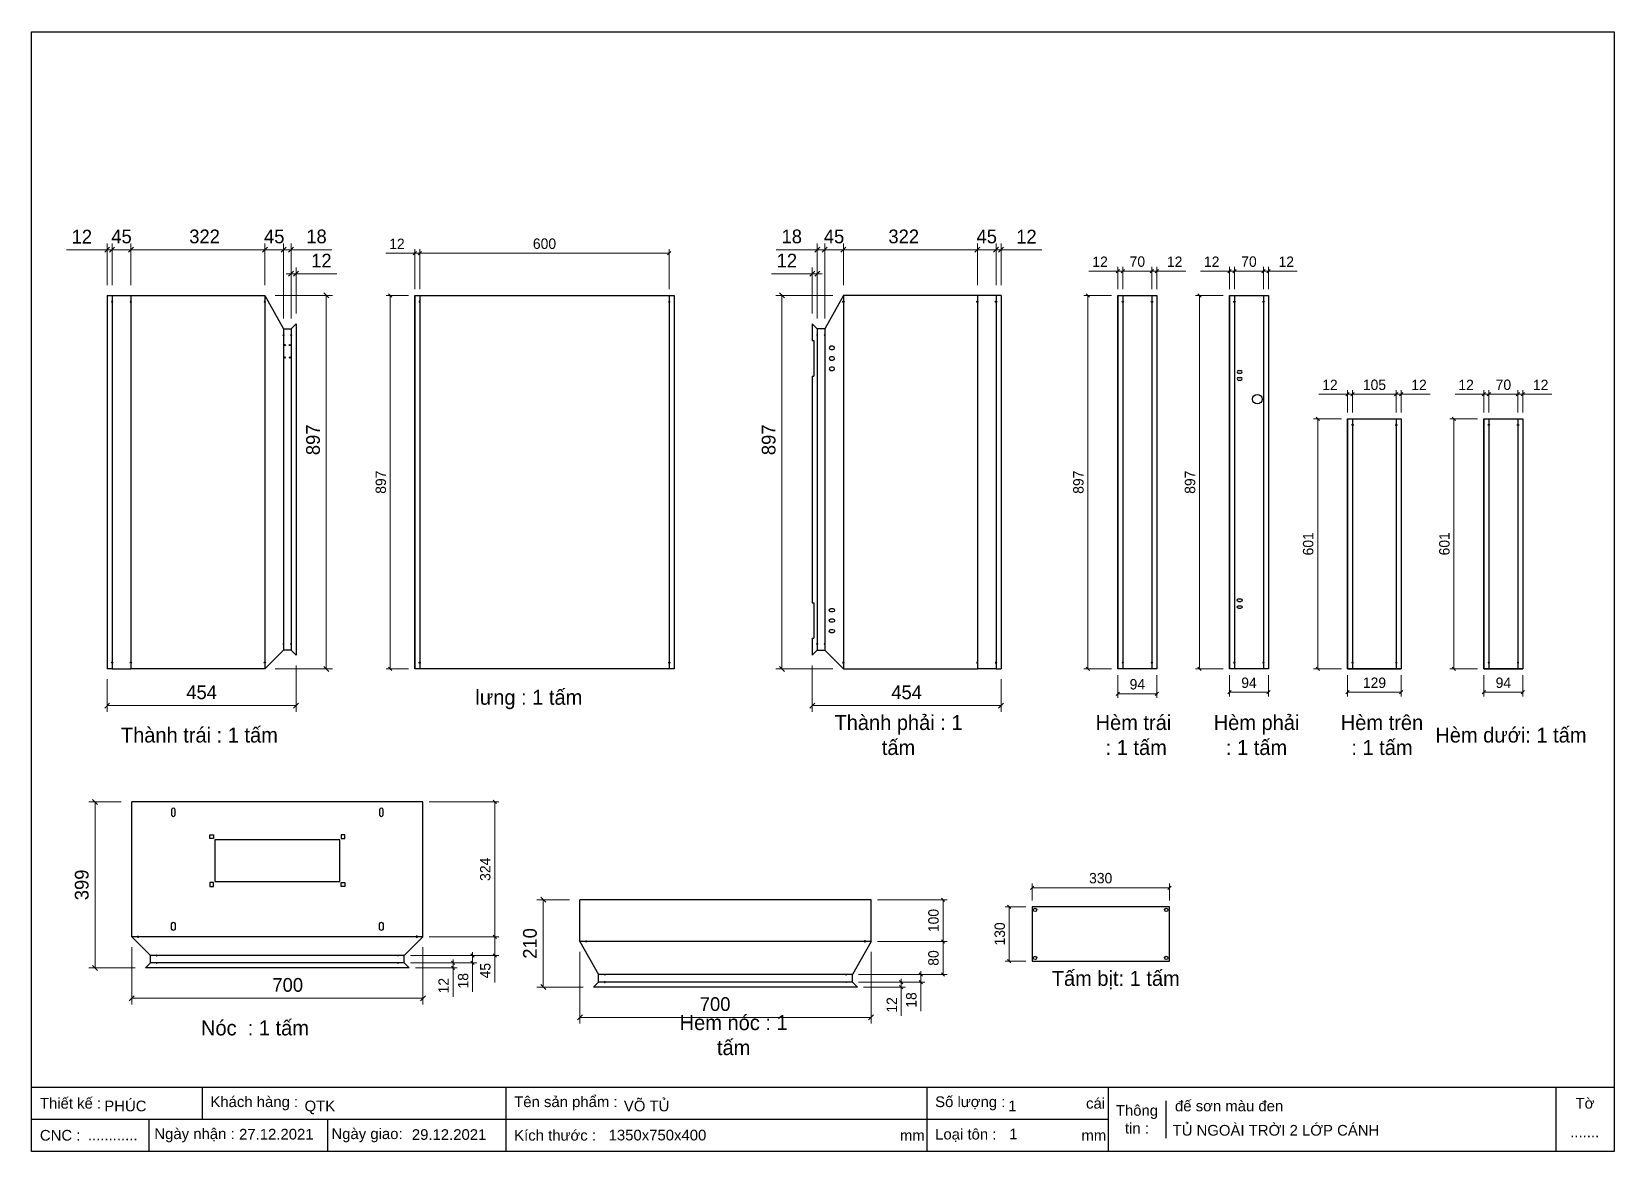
# Model space of a CAD drawing. Header units: millimetres. Extents: x 0 to 3804, y 0 to 2690.
import ezdxf

# ---------------------------------------------------------------- set-up
doc = ezdxf.new("R2010")
doc.units = ezdxf.units.MM
doc.layers.add('CNC', color=7, linetype='Continuous')
doc.layers.add('DIM', color=253, linetype='Continuous')
doc.styles.add('Arial', font='arial.ttf')
doc.dimstyles.new('Dim-25', dxfattribs={"dimtxt": 25, "dimasz": 8, "dimexe": 10, "dimexo": 15, "dimgap": 10, "dimtad": 1, "dimdec": 0, "dimtxsty": 'Standard', "dimblk": 'OBLIQUE', "dimcen": 10, "dimclrd": 5, "dimclre": 5, "dimclrt": 3, "dimazin": 3, "dimtfac": 1, "dimtdec": 0, "dimtmove": 0, "dimatfit": 3, "dimldrblk": 'OBLIQUE', "dimlwd": 9, "dimlwe": 9})
doc.dimstyles.new('Dim-33', dxfattribs={"dimtxt": 33, "dimasz": 12, "dimexe": 15, "dimexo": 25, "dimgap": 15, "dimtad": 1, "dimdec": 0, "dimtxsty": 'Standard', "dimblk": 'OBLIQUE', "dimcen": 10, "dimclrd": 5, "dimclre": 5, "dimclrt": 3, "dimazin": 3, "dimtfac": 1, "dimtdec": 0, "dimtmove": 0, "dimatfit": 3, "dimldrblk": 'OPEN30', "dimlwd": 9, "dimlwe": 9})

msp = doc.modelspace()

# ---------------------------------------------------------------- texts
at = {"color": 2, "char_height": 36, "attachment_point": 5}
for s, insert, width in [('lưng : 1 tấm', (1195, 1085.3), 375), ('Thành phải : 1 tấm', (2083.5, 999.8), 325), ('Hèm trái\\P : 1 tấm', (2648.1, 999.8), 375), ('Hèm phải\\P: 1 tấm', (2944, 999.8), 375), ('Hèm trên\\P: 1 tấm', (3245.5, 999.8), 410), ('Thành trái : 1 tấm', (403.1, 999.8), 375), ('Hèm dưới: 1 tấm', (3555.4, 999.8), 375), ('Tấm bịt: 1 tấm', (2605.6, 411.5), 375), ('Nóc  : 1 tấm', (536.7, 296.2), 375), ('Hem nóc : 1 tấm', (1687.2, 278.9), 325)]:
    msp.add_mtext(s, dxfattribs=dict(at, insert=insert, width=width))

# ---------------------------------------------------------------- blocks, each defined once
blk = doc.blocks.new('KHUNG CHUẨN')
at = {"color": 7}
for p, q in [((19889.2, -28535.2), (16919.2, -28535.2)), ((17239.2, -28535.2), (17239.2, -28595.2)), ((17809.2, -28535.2), (17809.2, -28655.2)), ((18599.2, -28535.2), (18599.2, -28655.2)), ((18939.2, -28535.2), (18939.2, -28655.2)), ((19779.2, -28535.2), (19779.2, -28655.2)), ((19047.6, -28560.2), (19047.6, -28630.2)), ((18939.2, -28595.2), (16919.2, -28595.2)), ((17139.2, -28595.2), (17139.2, -28655.2)), ((17474.2, -28595.2), (17474.2, -28655.2))]:
    blk.add_line(p, q, dxfattribs=at)
blk.add_lwpolyline([(16919.2, -26555.2), (19889.2, -26555.2), (19889.2, -28655.2), (16919.2, -28655.2)], close=True, dxfattribs=at)
at = {"color": 2, "char_height": 20, "style": 'Arial'}
for s, insert, width, attachment_point in [('  Thiết kế :', (16919.2, -28565.2), 917.634, 4), ('  Khách hàng :', (17239.2, -28565.2), 917.634, 4), ('  Tên sản phẩm :', (17809.2, -28565.2), 917.634, 4), ('  Số lượng :', (18599.2, -28565.2), 917.634, 4), ('cái', (18897.9, -28565.2), 63.517, 4), ('Thông\\Ptin :', (18993.4, -28595.2), 108.311, 5), ('Tờ', (19834.2, -28565.2), 110, 5), ('  CNC :', (16919.2, -28625.2), 917.634, 4), ('  Ngày nhận :', (17134, -28625.2), 556.651, 4), ('  Ngày giao:', (17466.3, -28625.2), 556.651, 4), ('  Kích thước :', (17809.2, -28625.2), 917.634, 4), ('mm', (18548.6, -28625.2), 73.831, 4), ('  Loại tôn :', (18599.2, -28625.2), 917.634, 4), ('mm', (18889.2, -28625.2), 917.634, 4)]:
    blk.add_mtext(s, dxfattribs=dict(at, insert=insert, width=width, attachment_point=attachment_point))
at = {"color": 3, "style": 'Arial'}
for tag, p in [('#01', (17055.6, -28580.1)), ('#02', (17431.4, -28580.1)), ('#03', (18030.6, -28580.1)), ('#08', (18751.7, -28580.1)), ('#10', (19064.8, -28580.1)), ('#04', (17024.8, -28634.6)), ('#05', (17308.5, -28633)), ('#06', (17632.7, -28633.7)), ('#07', (18002, -28634.7)), ('#09', (18753.8, -28632.6)), ('#11', (19060.3, -28625.7)), ('#12', (19806.5, -28628.9))]:
    blk.add_attdef(tag, p, '', height=20, dxfattribs=at)
blk = doc.blocks.new('*D1')
at = {"color": 0, "linetype": 'ByBlock', "lineweight": -2}
for p, q in [((714.2, 2049.9), (702.2, 2061.9)), ((702.2, 1164.9), (714.2, 1152.9))]:
    blk.add_line(p, q, dxfattribs=at)
at = {"layer": 'Defpoints', "color": 0, "transparency": 16777216}
for p in [(560.5, 2055.9), (560.5, 1158.9), (708.2, 1158.9)]:
    blk.add_point(p, dxfattribs=at)
at = {"layer": 'DIM', "color": 5, "lineweight": 9, "transparency": 16777216}
for p, q in [((585.5, 2055.9), (723.2, 2055.9)), ((708.2, 2055.9), (708.2, 1158.9)), ((585.5, 1158.9), (723.2, 1158.9))]:
    blk.add_line(p, q, dxfattribs=at)
at = {"layer": 'DIM', "color": 3, "transparency": 16777216, "insert": (676.4, 1709.2), "char_height": 33, "attachment_point": 5, "rotation": 90}
blk.add_mtext('897', dxfattribs=at)
blk = doc.blocks.new('_Oblique')
at = {"color": 0, "linetype": 'ByBlock', "lineweight": -2}
blk.add_line((-0.5, -0.5), (0.5, 0.5), dxfattribs=at)
blk = doc.blocks.new('_Open30')
at = {"color": 0, "linetype": 'ByBlock', "lineweight": -2}
for p, q in [((-1, 0.27), (0, 0)), ((0, 0), (-1, -0.27)), ((0, 0), (-1, 0))]:
    blk.add_line(p, q, dxfattribs=at)
blk = doc.blocks.new('*D2')
at = {"color": 0, "linetype": 'ByBlock', "lineweight": -2}
for p, q in [((244.5, 2171.7), (232.5, 2159.7)), ((554.5, 2159.7), (566.5, 2171.7))]:
    blk.add_line(p, q, dxfattribs=at)
at = {"layer": 'Defpoints', "color": 0, "transparency": 16777216}
for p in [(560.5, 2165.7), (238.5, 2055.9), (560.5, 2055.9)]:
    blk.add_point(p, dxfattribs=at)
at = {"layer": 'DIM', "color": 5, "lineweight": 9, "transparency": 16777216}
for p, q in [((238.5, 2080.9), (238.5, 2180.7)), ((560.5, 2080.9), (560.5, 2180.7)), ((238.5, 2165.7), (560.5, 2165.7))]:
    blk.add_line(p, q, dxfattribs=at)
at = {"layer": 'DIM', "color": 3, "transparency": 16777216, "insert": (415.6, 2197.6), "char_height": 33, "attachment_point": 5}
blk.add_mtext('322', dxfattribs=at)
blk = doc.blocks.new('*D3')
at = {"color": 0, "linetype": 'ByBlock', "lineweight": -2}
for p, q in [((566.5, 2171.7), (554.5, 2159.7)), ((599.5, 2159.7), (611.5, 2171.7))]:
    blk.add_line(p, q, dxfattribs=at)
at = {"layer": 'Defpoints', "color": 0, "transparency": 16777216}
for p in [(605.5, 2165.7), (560.5, 2055.9), (605.5, 1975.9)]:
    blk.add_point(p, dxfattribs=at)
at = {"layer": 'DIM', "color": 5, "lineweight": 9, "transparency": 16777216}
for p, q in [((560.5, 2080.9), (560.5, 2180.7)), ((605.5, 2000.9), (605.5, 2180.7)), ((560.5, 2165.7), (605.5, 2165.7))]:
    blk.add_line(p, q, dxfattribs=at)
at = {"layer": 'DIM', "color": 3, "transparency": 16777216, "insert": (583, 2197.5), "char_height": 33, "attachment_point": 5}
blk.add_mtext('45', dxfattribs=at)
blk = doc.blocks.new('*D4')
at = {"color": 0, "linetype": 'ByBlock', "lineweight": -2}
for p, q in [((599.5, 2159.7), (611.5, 2171.7)), ((629.5, 2171.7), (617.5, 2159.7))]:
    blk.add_line(p, q, dxfattribs=at)
at = {"layer": 'Defpoints', "color": 0, "transparency": 16777216}
for p in [(623.5, 2165.7), (605.5, 1975.9), (623.5, 1975.9)]:
    blk.add_point(p, dxfattribs=at)
at = {"layer": 'DIM', "color": 5, "lineweight": 9, "transparency": 16777216}
for p, q in [((605.5, 2000.9), (605.5, 2180.7)), ((623.5, 2000.9), (623.5, 2180.7)), ((605.5, 2165.7), (593.5, 2165.7)), ((605.5, 2165.7), (623.5, 2165.7)), ((623.5, 2165.7), (721.8, 2165.7))]:
    blk.add_line(p, q, dxfattribs=at)
at = {"layer": 'DIM', "color": 3, "transparency": 16777216, "insert": (684.6, 2197.6), "char_height": 33, "attachment_point": 5}
blk.add_mtext('18', dxfattribs=at)
blk = doc.blocks.new('*D5')
at = {"color": 0, "linetype": 'ByBlock', "lineweight": -2}
for p, q in [((199.5, 2171.7), (187.5, 2159.7)), ((232.5, 2159.7), (244.5, 2171.7))]:
    blk.add_line(p, q, dxfattribs=at)
at = {"layer": 'Defpoints', "color": 0, "transparency": 16777216}
for p in [(193.5, 2165.7), (193.5, 2055.9), (238.5, 2055.9)]:
    blk.add_point(p, dxfattribs=at)
at = {"layer": 'DIM', "color": 5, "lineweight": 9, "transparency": 16777216}
for p, q in [((193.5, 2080.9), (193.5, 2180.7)), ((238.5, 2080.9), (238.5, 2180.7)), ((238.5, 2165.7), (193.5, 2165.7))]:
    blk.add_line(p, q, dxfattribs=at)
at = {"layer": 'DIM', "color": 3, "transparency": 16777216, "insert": (216, 2197.5), "char_height": 33, "attachment_point": 5}
blk.add_mtext('45', dxfattribs=at)
blk = doc.blocks.new('*D6')
at = {"color": 0, "linetype": 'ByBlock', "lineweight": -2}
for p, q in [((175.5, 2159.7), (187.5, 2171.7)), ((199.5, 2171.7), (187.5, 2159.7))]:
    blk.add_line(p, q, dxfattribs=at)
at = {"layer": 'Defpoints', "color": 0, "transparency": 16777216}
for p in [(181.5, 2165.7), (181.5, 2055.9), (193.5, 2055.9)]:
    blk.add_point(p, dxfattribs=at)
at = {"layer": 'DIM', "color": 5, "lineweight": 9, "transparency": 16777216}
for p, q in [((181.5, 2080.9), (181.5, 2180.7)), ((193.5, 2080.9), (193.5, 2180.7)), ((181.5, 2165.7), (83.7, 2165.7)), ((193.5, 2165.7), (181.5, 2165.7)), ((193.5, 2165.7), (205.5, 2165.7))]:
    blk.add_line(p, q, dxfattribs=at)
at = {"layer": 'DIM', "color": 3, "transparency": 16777216, "insert": (120.6, 2197.3), "char_height": 33, "attachment_point": 5}
blk.add_mtext('12', dxfattribs=at)
blk = doc.blocks.new('*D7')
at = {"color": 0, "linetype": 'ByBlock', "lineweight": -2}
for p, q in [((617.5, 2102.1), (629.5, 2114.1)), ((641.5, 2114.1), (629.5, 2102.1))]:
    blk.add_line(p, q, dxfattribs=at)
at = {"layer": 'Defpoints', "color": 0, "transparency": 16777216}
for p in [(635.5, 2108.1), (635.5, 1987.9), (623.5, 1975.9)]:
    blk.add_point(p, dxfattribs=at)
at = {"layer": 'DIM', "color": 5, "lineweight": 9, "transparency": 16777216}
for p, q in [((623.5, 2108.1), (611.5, 2108.1)), ((623.5, 2000.9), (623.5, 2123.1)), ((623.5, 2108.1), (635.5, 2108.1)), ((635.5, 2012.9), (635.5, 2123.1)), ((635.5, 2108.1), (733.4, 2108.1))]:
    blk.add_line(p, q, dxfattribs=at)
at = {"layer": 'DIM', "color": 3, "transparency": 16777216, "insert": (696.4, 2139.7), "char_height": 33, "attachment_point": 5}
blk.add_mtext('12', dxfattribs=at)
blk = doc.blocks.new('f3daunguoc')
at = {"layer": 'CNC', "color": 2, "lineweight": -3}
blk.add_circle((0, 0), 1.5, dxfattribs=at)
blk = doc.blocks.new('f2dauxuoi')
at = {"layer": 'CNC', "color": 2, "lineweight": -3}
blk.add_circle((0, 0), 1, dxfattribs=at)
blk = doc.blocks.new('*D8')
at = {"color": 0, "linetype": 'ByBlock', "lineweight": -2}
for p, q in [((187.5, 1076.7), (175.5, 1064.7)), ((629.5, 1064.7), (641.5, 1076.7))]:
    blk.add_line(p, q, dxfattribs=at)
at = {"layer": 'Defpoints', "color": 0, "ltscale": 3, "transparency": 16777216}
for p in [(635.5, 1191.9), (181.5, 1158.9), (635.5, 1070.7)]:
    blk.add_point(p, dxfattribs=at)
at = {"layer": 'DIM', "color": 5, "lineweight": 9, "ltscale": 3, "transparency": 16777216}
for p, q in [((635.5, 1166.9), (635.5, 1055.7)), ((181.5, 1133.9), (181.5, 1055.7)), ((181.5, 1070.7), (635.5, 1070.7))]:
    blk.add_line(p, q, dxfattribs=at)
at = {"layer": 'DIM', "color": 3, "ltscale": 3, "transparency": 16777216, "insert": (408.5, 1102.5), "char_height": 33, "attachment_point": 5}
blk.add_mtext('454', dxfattribs=at)
blk = doc.blocks.new('*D9')
at = {"color": 0, "linetype": 'ByBlock', "lineweight": -2}
for p, q in [((1809.4, 2049.9), (1797.4, 2061.9)), ((1797.4, 1164.9), (1809.4, 1152.9))]:
    blk.add_line(p, q, dxfattribs=at)
at = {"layer": 'Defpoints', "color": 0, "transparency": 16777216}
for p in [(1951, 2055.9), (1803.4, 1158.9), (1951, 1158.9)]:
    blk.add_point(p, dxfattribs=at)
at = {"layer": 'DIM', "color": 5, "lineweight": 9, "transparency": 16777216}
for p, q in [((1926, 2055.9), (1788.4, 2055.9)), ((1803.4, 2055.9), (1803.4, 1158.9)), ((1926, 1158.9), (1788.4, 1158.9))]:
    blk.add_line(p, q, dxfattribs=at)
at = {"layer": 'DIM', "color": 3, "transparency": 16777216, "insert": (1771.5, 1709.2), "char_height": 33, "attachment_point": 5, "rotation": 90}
blk.add_mtext('897', dxfattribs=at)
blk = doc.blocks.new('*D10')
at = {"color": 0, "linetype": 'ByBlock', "lineweight": -2}
for p, q in [((1957, 2171.7), (1945, 2159.7)), ((2267, 2159.7), (2279, 2171.7))]:
    blk.add_line(p, q, dxfattribs=at)
at = {"layer": 'Defpoints', "color": 0, "transparency": 16777216}
for p in [(1951, 2165.7), (1951, 2055.9), (2273, 2055.9)]:
    blk.add_point(p, dxfattribs=at)
at = {"layer": 'DIM', "color": 5, "lineweight": 9, "transparency": 16777216}
for p, q in [((1951, 2080.9), (1951, 2180.7)), ((2273, 2080.9), (2273, 2180.7)), ((2273, 2165.7), (1951, 2165.7))]:
    blk.add_line(p, q, dxfattribs=at)
at = {"layer": 'DIM', "color": 3, "transparency": 16777216, "insert": (2096, 2197.6), "char_height": 33, "attachment_point": 5}
blk.add_mtext('322', dxfattribs=at)
blk = doc.blocks.new('*D11')
at = {"color": 0, "linetype": 'ByBlock', "lineweight": -2}
for p, q in [((1912, 2171.7), (1900, 2159.7)), ((1945, 2159.7), (1957, 2171.7))]:
    blk.add_line(p, q, dxfattribs=at)
at = {"layer": 'Defpoints', "color": 0, "transparency": 16777216}
for p in [(1906, 2165.7), (1951, 2055.9), (1906, 1975.9)]:
    blk.add_point(p, dxfattribs=at)
at = {"layer": 'DIM', "color": 5, "lineweight": 9, "transparency": 16777216}
for p, q in [((1906, 2000.9), (1906, 2180.7)), ((1951, 2080.9), (1951, 2180.7)), ((1951, 2165.7), (1906, 2165.7))]:
    blk.add_line(p, q, dxfattribs=at)
at = {"layer": 'DIM', "color": 3, "transparency": 16777216, "insert": (1928.5, 2197.5), "char_height": 33, "attachment_point": 5}
blk.add_mtext('45', dxfattribs=at)
blk = doc.blocks.new('*D12')
at = {"color": 0, "linetype": 'ByBlock', "lineweight": -2}
for p, q in [((1882, 2159.7), (1894, 2171.7)), ((1912, 2171.7), (1900, 2159.7))]:
    blk.add_line(p, q, dxfattribs=at)
at = {"layer": 'Defpoints', "color": 0, "transparency": 16777216}
for p in [(1888, 2165.7), (1888, 1975.9), (1906, 1975.9)]:
    blk.add_point(p, dxfattribs=at)
at = {"layer": 'DIM', "color": 5, "lineweight": 9, "transparency": 16777216}
for p, q in [((1888, 2000.9), (1888, 2180.7)), ((1906, 2000.9), (1906, 2180.7)), ((1888, 2165.7), (1789.8, 2165.7)), ((1906, 2165.7), (1888, 2165.7)), ((1906, 2165.7), (1918, 2165.7))]:
    blk.add_line(p, q, dxfattribs=at)
at = {"layer": 'DIM', "color": 3, "transparency": 16777216, "insert": (1826.9, 2197.6), "char_height": 33, "attachment_point": 5}
blk.add_mtext('18', dxfattribs=at)
blk = doc.blocks.new('*D13')
at = {"color": 0, "linetype": 'ByBlock', "lineweight": -2}
for p, q in [((2279, 2171.7), (2267, 2159.7)), ((2312, 2159.7), (2324, 2171.7))]:
    blk.add_line(p, q, dxfattribs=at)
at = {"layer": 'Defpoints', "color": 0, "transparency": 16777216}
for p in [(2318, 2165.7), (2273, 2055.9), (2318, 2055.9)]:
    blk.add_point(p, dxfattribs=at)
at = {"layer": 'DIM', "color": 5, "lineweight": 9, "transparency": 16777216}
for p, q in [((2273, 2080.9), (2273, 2180.7)), ((2318, 2080.9), (2318, 2180.7)), ((2273, 2165.7), (2318, 2165.7))]:
    blk.add_line(p, q, dxfattribs=at)
at = {"layer": 'DIM', "color": 3, "transparency": 16777216, "insert": (2295.5, 2197.5), "char_height": 33, "attachment_point": 5}
blk.add_mtext('45', dxfattribs=at)
blk = doc.blocks.new('*D14')
at = {"color": 0, "linetype": 'ByBlock', "lineweight": -2}
for p, q in [((2312, 2159.7), (2324, 2171.7)), ((2336, 2171.7), (2324, 2159.7))]:
    blk.add_line(p, q, dxfattribs=at)
at = {"layer": 'Defpoints', "color": 0, "transparency": 16777216}
for p in [(2330, 2165.7), (2318, 2055.9), (2330, 2055.9)]:
    blk.add_point(p, dxfattribs=at)
at = {"layer": 'DIM', "color": 5, "lineweight": 9, "transparency": 16777216}
for p, q in [((2318, 2080.9), (2318, 2180.7)), ((2330, 2080.9), (2330, 2180.7)), ((2318, 2165.7), (2306, 2165.7)), ((2318, 2165.7), (2330, 2165.7)), ((2330, 2165.7), (2427.9, 2165.7))]:
    blk.add_line(p, q, dxfattribs=at)
at = {"layer": 'DIM', "color": 3, "transparency": 16777216, "insert": (2391, 2197.3), "char_height": 33, "attachment_point": 5}
blk.add_mtext('12', dxfattribs=at)
blk = doc.blocks.new('*D15')
at = {"color": 0, "linetype": 'ByBlock', "lineweight": -2}
for p, q in [((1870, 2102.1), (1882, 2114.1)), ((1894, 2114.1), (1882, 2102.1))]:
    blk.add_line(p, q, dxfattribs=at)
at = {"layer": 'Defpoints', "color": 0, "transparency": 16777216}
for p in [(1876, 2108.1), (1876, 1987.9), (1888, 1975.9)]:
    blk.add_point(p, dxfattribs=at)
at = {"layer": 'DIM', "color": 5, "lineweight": 9, "transparency": 16777216}
for p, q in [((1876, 2108.1), (1778.2, 2108.1)), ((1876, 2012.9), (1876, 2123.1)), ((1888, 2108.1), (1876, 2108.1)), ((1888, 2000.9), (1888, 2123.1)), ((1888, 2108.1), (1900, 2108.1))]:
    blk.add_line(p, q, dxfattribs=at)
at = {"layer": 'DIM', "color": 3, "transparency": 16777216, "insert": (1815.1, 2139.7), "char_height": 33, "attachment_point": 5}
blk.add_mtext('12', dxfattribs=at)
blk = doc.blocks.new('*D16')
at = {"color": 0, "linetype": 'ByBlock', "lineweight": -2}
for p, q in [((1882, 1076.7), (1870, 1064.7)), ((2324, 1064.7), (2336, 1076.7))]:
    blk.add_line(p, q, dxfattribs=at)
at = {"layer": 'Defpoints', "color": 0, "ltscale": 3, "transparency": 16777216}
for p in [(1876, 1191.9), (2330, 1158.9), (1876, 1070.7)]:
    blk.add_point(p, dxfattribs=at)
at = {"layer": 'DIM', "color": 5, "lineweight": 9, "ltscale": 3, "transparency": 16777216}
for p, q in [((1876, 1166.9), (1876, 1055.7)), ((2330, 1133.9), (2330, 1055.7)), ((2330, 1070.7), (1876, 1070.7))]:
    blk.add_line(p, q, dxfattribs=at)
at = {"layer": 'DIM', "color": 3, "ltscale": 3, "transparency": 16777216, "insert": (2103, 1102.5), "char_height": 33, "attachment_point": 5}
blk.add_mtext('454', dxfattribs=at)
blk = doc.blocks.new('*D17')
at = {"color": 5, "lineweight": 9, "ltscale": 3, "transparency": 16777216}
for p, q in [((920.6, 2157.4), (851.4, 2157.4)), ((920.6, 2070.9), (920.6, 2167.4)), ((932.6, 2157.4), (920.6, 2157.4)), ((932.6, 2070.9), (932.6, 2167.4)), ((932.6, 2157.4), (940.6, 2157.4))]:
    blk.add_line(p, q, dxfattribs=at)
at = {"color": 0, "linetype": 'ByBlock', "lineweight": -2}
for p, q in [((916.6, 2153.4), (924.6, 2161.4)), ((936.6, 2161.4), (928.6, 2153.4))]:
    blk.add_line(p, q, dxfattribs=at)
at = {"layer": 'Defpoints', "color": 0, "ltscale": 3, "transparency": 16777216}
for p in [(920.6, 2157.4), (920.6, 2055.9), (932.6, 2055.9)]:
    blk.add_point(p, dxfattribs=at)
at = {"color": 3, "ltscale": 3, "transparency": 16777216, "insert": (878, 2180), "char_height": 25, "attachment_point": 5}
blk.add_mtext('12', dxfattribs=at)
blk = doc.blocks.new('*D18')
at = {"color": 0, "linetype": 'ByBlock', "lineweight": -2}
for p, q in [((936.6, 2161.4), (928.6, 2153.4)), ((1528.6, 2153.4), (1536.6, 2161.4))]:
    blk.add_line(p, q, dxfattribs=at)
at = {"color": 5, "lineweight": 9, "ltscale": 3, "transparency": 16777216}
for p, q in [((932.6, 2070.9), (932.6, 2167.4)), ((932.6, 2157.4), (1532.6, 2157.4)), ((1532.6, 2070.9), (1532.6, 2167.4))]:
    blk.add_line(p, q, dxfattribs=at)
at = {"layer": 'Defpoints', "color": 0, "ltscale": 3, "transparency": 16777216}
for p in [(1532.6, 2157.4), (932.6, 2055.9), (1532.6, 2055.9)]:
    blk.add_point(p, dxfattribs=at)
at = {"color": 3, "ltscale": 3, "transparency": 16777216, "insert": (1232.6, 2180.2), "char_height": 25, "attachment_point": 5}
blk.add_mtext('600', dxfattribs=at)
blk = doc.blocks.new('*D19')
at = {"color": 5, "lineweight": 9, "ltscale": 3, "transparency": 16777216}
for p, q in [((905.6, 2055.9), (852, 2055.9)), ((862, 2055.9), (862, 1158.9)), ((905.6, 1158.9), (852, 1158.9))]:
    blk.add_line(p, q, dxfattribs=at)
at = {"color": 0, "linetype": 'ByBlock', "lineweight": -2}
for p, q in [((866, 2051.9), (858, 2059.9)), ((858, 1162.9), (866, 1154.9))]:
    blk.add_line(p, q, dxfattribs=at)
at = {"layer": 'Defpoints', "color": 0, "ltscale": 3, "transparency": 16777216}
for p in [(920.6, 2055.9), (862, 1158.9), (920.6, 1158.9)]:
    blk.add_point(p, dxfattribs=at)
at = {"color": 3, "ltscale": 3, "transparency": 16777216, "insert": (839.3, 1607.4), "char_height": 25, "attachment_point": 5, "rotation": 90}
blk.add_mtext('897', dxfattribs=at)
blk = doc.blocks.new('*D20')
at = {"color": 0, "linetype": 'ByBlock', "lineweight": -2}
for p, q in [((246.5, 373.8), (234.5, 361.8)), ((934.5, 361.8), (946.5, 373.8))]:
    blk.add_line(p, q, dxfattribs=at)
at = {"layer": 'Defpoints', "color": 0, "transparency": 16777216}
for p in [(240.5, 515.5), (940.5, 515.5), (240.5, 367.8)]:
    blk.add_point(p, dxfattribs=at)
at = {"layer": 'DIM', "color": 5, "lineweight": 9, "transparency": 16777216}
for p, q in [((240.5, 490.5), (240.5, 352.8)), ((940.5, 490.5), (940.5, 352.8)), ((940.5, 367.8), (240.5, 367.8))]:
    blk.add_line(p, q, dxfattribs=at)
at = {"layer": 'DIM', "color": 3, "transparency": 16777216, "insert": (615.5, 399.6), "char_height": 33, "attachment_point": 5}
blk.add_mtext('700', dxfattribs=at)
blk = doc.blocks.new('*D21')
at = {"color": 0, "linetype": 'ByBlock', "lineweight": -2}
for p, q in [((158.3, 833.5), (146.3, 845.5)), ((146.3, 446.5), (158.3, 434.5))]:
    blk.add_line(p, q, dxfattribs=at)
at = {"layer": 'Defpoints', "color": 0, "ltscale": 3, "transparency": 16777216}
for p in [(240.5, 839.5), (152.3, 440.5), (273.5, 440.5)]:
    blk.add_point(p, dxfattribs=at)
at = {"layer": 'DIM', "color": 5, "lineweight": 9, "ltscale": 3, "transparency": 16777216}
for p, q in [((215.5, 839.5), (137.3, 839.5)), ((152.3, 839.5), (152.3, 440.5)), ((248.5, 440.5), (137.3, 440.5))]:
    blk.add_line(p, q, dxfattribs=at)
at = {"layer": 'DIM', "color": 3, "ltscale": 3, "transparency": 16777216, "insert": (120.5, 640), "char_height": 33, "attachment_point": 5, "rotation": 90}
blk.add_mtext('399', dxfattribs=at)
blk = doc.blocks.new('*D22')
at = {"color": 5, "lineweight": 9, "ltscale": 3, "transparency": 16777216}
for p, q in [((955.5, 515.5), (1123.2, 515.5)), ((1113.2, 515.5), (1113.2, 470.5)), ((910.5, 470.5), (1123.2, 470.5)), ((1113.2, 470.5), (1113.2, 405.5))]:
    blk.add_line(p, q, dxfattribs=at)
at = {"color": 0, "linetype": 'ByBlock', "lineweight": -2}
for p, q in [((1117.2, 511.5), (1109.2, 519.5)), ((1109.2, 474.5), (1117.2, 466.5))]:
    blk.add_line(p, q, dxfattribs=at)
at = {"layer": 'Defpoints', "color": 0, "ltscale": 3, "transparency": 16777216}
for p in [(940.5, 515.5), (895.5, 470.5), (1113.2, 470.5)]:
    blk.add_point(p, dxfattribs=at)
at = {"color": 3, "ltscale": 3, "transparency": 16777216, "insert": (1090.5, 434), "char_height": 25, "attachment_point": 5, "rotation": 90}
blk.add_mtext('45', dxfattribs=at)
blk = doc.blocks.new('*D23')
at = {"color": 0, "linetype": 'ByBlock', "lineweight": -2}
for p, q in [((1008.7, 456.5), (1016.7, 448.5)), ((1016.7, 436.5), (1008.7, 444.5))]:
    blk.add_line(p, q, dxfattribs=at)
at = {"color": 5, "lineweight": 9, "ltscale": 3, "transparency": 16777216}
for p, q in [((1012.7, 452.5), (1012.7, 460.5)), ((910.5, 452.5), (1022.7, 452.5)), ((922.5, 440.5), (1022.7, 440.5)), ((1012.7, 452.5), (1012.7, 440.5)), ((1012.7, 440.5), (1012.7, 371.3))]:
    blk.add_line(p, q, dxfattribs=at)
at = {"layer": 'Defpoints', "color": 0, "ltscale": 3, "transparency": 16777216}
for p in [(895.5, 452.5), (907.5, 440.5), (1012.7, 440.5)]:
    blk.add_point(p, dxfattribs=at)
at = {"color": 3, "ltscale": 3, "transparency": 16777216, "insert": (990.1, 397.9), "char_height": 25, "attachment_point": 5, "rotation": 90}
blk.add_mtext('12', dxfattribs=at)
blk = doc.blocks.new('*D24')
at = {"color": 5, "lineweight": 9, "ltscale": 3, "transparency": 16777216}
for p, q in [((910.5, 470.5), (1069.9, 470.5)), ((1059.9, 470.5), (1059.9, 478.5)), ((1059.9, 470.5), (1059.9, 452.5)), ((910.5, 452.5), (1069.9, 452.5)), ((1059.9, 452.5), (1059.9, 383))]:
    blk.add_line(p, q, dxfattribs=at)
at = {"color": 0, "linetype": 'ByBlock', "lineweight": -2}
for p, q in [((1055.9, 474.5), (1063.9, 466.5)), ((1063.9, 448.5), (1055.9, 456.5))]:
    blk.add_line(p, q, dxfattribs=at)
at = {"layer": 'Defpoints', "color": 0, "ltscale": 3, "transparency": 16777216}
for p in [(895.5, 470.5), (895.5, 452.5), (1059.9, 452.5)]:
    blk.add_point(p, dxfattribs=at)
at = {"color": 3, "ltscale": 3, "transparency": 16777216, "insert": (1037.2, 409.7), "char_height": 25, "attachment_point": 5, "rotation": 90}
blk.add_mtext('18', dxfattribs=at)
blk = doc.blocks.new('*D25')
at = {"color": 5, "lineweight": 9, "ltscale": 3, "transparency": 16777216}
for p, q in [((955.5, 839.5), (1123.2, 839.5)), ((1113.2, 515.5), (1113.2, 839.5)), ((955.5, 515.5), (1123.2, 515.5))]:
    blk.add_line(p, q, dxfattribs=at)
at = {"color": 0, "linetype": 'ByBlock', "lineweight": -2}
for p, q in [((1117.2, 835.5), (1109.2, 843.5)), ((1109.2, 519.5), (1117.2, 511.5))]:
    blk.add_line(p, q, dxfattribs=at)
at = {"layer": 'Defpoints', "color": 0, "ltscale": 3, "transparency": 16777216}
for p in [(940.5, 839.5), (1113.2, 839.5), (940.5, 515.5)]:
    blk.add_point(p, dxfattribs=at)
at = {"color": 3, "ltscale": 3, "transparency": 16777216, "insert": (1090.4, 677.5), "char_height": 25, "attachment_point": 5, "rotation": 90}
blk.add_mtext('324', dxfattribs=at)
blk = doc.blocks.new('*D26')
at = {"color": 0, "linetype": 'ByBlock', "lineweight": -2}
for p, q in [((1323.7, 327.7), (1311.7, 315.7)), ((2011.7, 315.7), (2023.7, 327.7))]:
    blk.add_line(p, q, dxfattribs=at)
at = {"layer": 'Defpoints', "color": 0, "transparency": 16777216}
for p in [(1317.7, 504.4), (2017.7, 504.4), (1317.7, 321.7)]:
    blk.add_point(p, dxfattribs=at)
at = {"layer": 'DIM', "color": 5, "lineweight": 9, "transparency": 16777216}
for p, q in [((1317.7, 479.4), (1317.7, 306.7)), ((2017.7, 479.4), (2017.7, 306.7)), ((2017.7, 321.7), (1317.7, 321.7))]:
    blk.add_line(p, q, dxfattribs=at)
at = {"layer": 'DIM', "color": 3, "transparency": 16777216, "insert": (1642.7, 353.5), "char_height": 33, "attachment_point": 5}
blk.add_mtext('700', dxfattribs=at)
blk = doc.blocks.new('*D27')
at = {"color": 0, "linetype": 'ByBlock', "lineweight": -2}
for p, q in [((1235.5, 598.4), (1223.5, 610.4)), ((1223.5, 400.4), (1235.5, 388.4))]:
    blk.add_line(p, q, dxfattribs=at)
at = {"layer": 'Defpoints', "color": 0, "ltscale": 3, "transparency": 16777216}
for p in [(1317.7, 604.4), (1229.5, 394.4), (1350.7, 394.4)]:
    blk.add_point(p, dxfattribs=at)
at = {"layer": 'DIM', "color": 5, "lineweight": 9, "ltscale": 3, "transparency": 16777216}
for p, q in [((1292.7, 604.4), (1214.5, 604.4)), ((1229.5, 604.4), (1229.5, 394.4)), ((1325.7, 394.4), (1214.5, 394.4))]:
    blk.add_line(p, q, dxfattribs=at)
at = {"layer": 'DIM', "color": 3, "ltscale": 3, "transparency": 16777216, "insert": (1197.7, 499.4), "char_height": 33, "attachment_point": 5, "rotation": 90}
blk.add_mtext('210', dxfattribs=at)
blk = doc.blocks.new('*D28')
at = {"color": 5, "lineweight": 9, "ltscale": 3, "transparency": 16777216}
for p, q in [((2032.7, 504.4), (2200.4, 504.4)), ((2190.4, 504.4), (2190.4, 424.4)), ((1987.7, 424.4), (2200.4, 424.4))]:
    blk.add_line(p, q, dxfattribs=at)
at = {"color": 0, "linetype": 'ByBlock', "lineweight": -2}
for p, q in [((2194.4, 500.4), (2186.4, 508.4)), ((2186.4, 428.4), (2194.4, 420.4))]:
    blk.add_line(p, q, dxfattribs=at)
at = {"layer": 'Defpoints', "color": 0, "ltscale": 3, "transparency": 16777216}
for p in [(2017.7, 504.4), (1972.7, 424.4), (2190.4, 424.4)]:
    blk.add_point(p, dxfattribs=at)
at = {"color": 3, "ltscale": 3, "transparency": 16777216, "insert": (2167.6, 464.4), "char_height": 25, "attachment_point": 5, "rotation": 90}
blk.add_mtext('80', dxfattribs=at)
blk = doc.blocks.new('*D29')
at = {"color": 5, "lineweight": 9, "ltscale": 3, "transparency": 16777216}
for p, q in [((1987.7, 406.4), (2099.9, 406.4)), ((1999.7, 394.4), (2099.9, 394.4)), ((2089.9, 406.4), (2089.9, 414.4)), ((2089.9, 406.4), (2089.9, 394.4)), ((2089.9, 394.4), (2089.9, 325.2))]:
    blk.add_line(p, q, dxfattribs=at)
at = {"color": 0, "linetype": 'ByBlock', "lineweight": -2}
for p, q in [((2085.9, 410.4), (2093.9, 402.4)), ((2093.9, 390.4), (2085.9, 398.4))]:
    blk.add_line(p, q, dxfattribs=at)
at = {"layer": 'Defpoints', "color": 0, "ltscale": 3, "transparency": 16777216}
for p in [(1972.7, 406.4), (1984.7, 394.4), (2089.9, 394.4)]:
    blk.add_point(p, dxfattribs=at)
at = {"color": 3, "ltscale": 3, "transparency": 16777216, "insert": (2067.3, 351.8), "char_height": 25, "attachment_point": 5, "rotation": 90}
blk.add_mtext('12', dxfattribs=at)
blk = doc.blocks.new('*D30')
at = {"color": 5, "lineweight": 9, "ltscale": 3, "transparency": 16777216}
for p, q in [((1987.7, 424.4), (2147.1, 424.4)), ((2137.1, 424.4), (2137.1, 432.4)), ((2137.1, 424.4), (2137.1, 406.4)), ((1987.7, 406.4), (2147.1, 406.4)), ((2137.1, 406.4), (2137.1, 336.9))]:
    blk.add_line(p, q, dxfattribs=at)
at = {"color": 0, "linetype": 'ByBlock', "lineweight": -2}
for p, q in [((2133.1, 428.4), (2141.1, 420.4)), ((2141.1, 402.4), (2133.1, 410.4))]:
    blk.add_line(p, q, dxfattribs=at)
at = {"layer": 'Defpoints', "color": 0, "ltscale": 3, "transparency": 16777216}
for p in [(1972.7, 424.4), (1972.7, 406.4), (2137.1, 406.4)]:
    blk.add_point(p, dxfattribs=at)
at = {"color": 3, "ltscale": 3, "transparency": 16777216, "insert": (2114.4, 363.6), "char_height": 25, "attachment_point": 5, "rotation": 90}
blk.add_mtext('18', dxfattribs=at)
blk = doc.blocks.new('*D31')
at = {"color": 5, "lineweight": 9, "ltscale": 3, "transparency": 16777216}
for p, q in [((2032.7, 604.4), (2200.4, 604.4)), ((2190.4, 504.4), (2190.4, 604.4)), ((2032.7, 504.4), (2200.4, 504.4))]:
    blk.add_line(p, q, dxfattribs=at)
at = {"color": 0, "linetype": 'ByBlock', "lineweight": -2}
for p, q in [((2194.4, 600.4), (2186.4, 608.4)), ((2186.4, 508.4), (2194.4, 500.4))]:
    blk.add_line(p, q, dxfattribs=at)
at = {"layer": 'Defpoints', "color": 0, "ltscale": 3, "transparency": 16777216}
for p in [(2017.7, 604.4), (2190.4, 604.4), (2017.7, 504.4)]:
    blk.add_point(p, dxfattribs=at)
at = {"color": 3, "ltscale": 3, "transparency": 16777216, "insert": (2167.6, 554.4), "char_height": 25, "attachment_point": 5, "rotation": 90}
blk.add_mtext('100', dxfattribs=at)
blk = doc.blocks.new('*D32')
at = {"color": 0, "linetype": 'ByBlock', "lineweight": -2}
for p, q in [((2408.4, 637.3), (2400.4, 629.3)), ((2730.4, 629.3), (2738.4, 637.3))]:
    blk.add_line(p, q, dxfattribs=at)
at = {"color": 5, "lineweight": 9, "ltscale": 3, "transparency": 16777216}
for p, q in [((2404.4, 602.2), (2404.4, 643.3)), ((2404.4, 633.3), (2734.4, 633.3)), ((2734.4, 602.2), (2734.4, 643.3))]:
    blk.add_line(p, q, dxfattribs=at)
at = {"layer": 'Defpoints', "color": 0, "ltscale": 3, "transparency": 16777216}
for p in [(2734.4, 633.3), (2404.4, 587.2), (2734.4, 587.2)]:
    blk.add_point(p, dxfattribs=at)
at = {"color": 3, "ltscale": 3, "transparency": 16777216, "insert": (2569.4, 656.1), "char_height": 25, "attachment_point": 5}
blk.add_mtext('330', dxfattribs=at)
blk = doc.blocks.new('*D33')
at = {"color": 5, "lineweight": 9, "ltscale": 3, "transparency": 16777216}
for p, q in [((2389.4, 587.2), (2339.7, 587.2)), ((2349.7, 587.2), (2349.7, 457.2)), ((2389.4, 457.2), (2339.7, 457.2))]:
    blk.add_line(p, q, dxfattribs=at)
at = {"color": 0, "linetype": 'ByBlock', "lineweight": -2}
for p, q in [((2353.7, 583.2), (2345.7, 591.2)), ((2345.7, 461.2), (2353.7, 453.2))]:
    blk.add_line(p, q, dxfattribs=at)
at = {"layer": 'Defpoints', "color": 0, "ltscale": 3, "transparency": 16777216}
for p in [(2404.4, 587.2), (2349.7, 457.2), (2404.4, 457.2)]:
    blk.add_point(p, dxfattribs=at)
at = {"color": 3, "ltscale": 3, "transparency": 16777216, "insert": (2326.9, 522.2), "char_height": 25, "attachment_point": 5, "rotation": 90}
blk.add_mtext('130', dxfattribs=at)
blk = doc.blocks.new('*D34')
at = {"color": 5, "lineweight": 9, "ltscale": 3, "transparency": 16777216}
for p, q in [((2692.5, 2114.5), (2684.5, 2114.5)), ((2692.5, 2070.9), (2692.5, 2124.5)), ((2692.5, 2114.5), (2704.5, 2114.5)), ((2704.5, 2070.9), (2704.5, 2124.5)), ((2704.5, 2114.5), (2773.7, 2114.5))]:
    blk.add_line(p, q, dxfattribs=at)
at = {"color": 0, "linetype": 'ByBlock', "lineweight": -2}
for p, q in [((2688.5, 2110.5), (2696.5, 2118.5)), ((2708.5, 2118.5), (2700.5, 2110.5))]:
    blk.add_line(p, q, dxfattribs=at)
at = {"layer": 'Defpoints', "color": 0, "ltscale": 3, "transparency": 16777216}
for p in [(2704.5, 2114.5), (2692.5, 2055.9), (2704.5, 2055.9)]:
    blk.add_point(p, dxfattribs=at)
at = {"color": 3, "ltscale": 3, "transparency": 16777216, "insert": (2747.1, 2137), "char_height": 25, "attachment_point": 5}
blk.add_mtext('12', dxfattribs=at)
blk = doc.blocks.new('*D35')
at = {"color": 0, "linetype": 'ByBlock', "lineweight": -2}
for p, q in [((2626.5, 2118.5), (2618.5, 2110.5)), ((2688.5, 2110.5), (2696.5, 2118.5))]:
    blk.add_line(p, q, dxfattribs=at)
at = {"color": 5, "lineweight": 9, "ltscale": 3, "transparency": 16777216}
for p, q in [((2622.5, 2070.9), (2622.5, 2124.5)), ((2622.5, 2114.5), (2692.5, 2114.5)), ((2692.5, 2070.9), (2692.5, 2124.5))]:
    blk.add_line(p, q, dxfattribs=at)
at = {"layer": 'Defpoints', "color": 0, "ltscale": 3, "transparency": 16777216}
for p in [(2692.5, 2114.5), (2622.5, 2055.9), (2692.5, 2055.9)]:
    blk.add_point(p, dxfattribs=at)
at = {"color": 3, "ltscale": 3, "transparency": 16777216, "insert": (2657.5, 2137.2), "char_height": 25, "attachment_point": 5}
blk.add_mtext('70', dxfattribs=at)
blk = doc.blocks.new('*D36')
at = {"color": 5, "lineweight": 9, "ltscale": 3, "transparency": 16777216}
for p, q in [((2610.5, 2114.5), (2541.3, 2114.5)), ((2610.5, 2070.9), (2610.5, 2124.5)), ((2622.5, 2114.5), (2610.5, 2114.5)), ((2622.5, 2070.9), (2622.5, 2124.5)), ((2622.5, 2114.5), (2630.5, 2114.5))]:
    blk.add_line(p, q, dxfattribs=at)
at = {"color": 0, "linetype": 'ByBlock', "lineweight": -2}
for p, q in [((2606.5, 2110.5), (2614.5, 2118.5)), ((2626.5, 2118.5), (2618.5, 2110.5))]:
    blk.add_line(p, q, dxfattribs=at)
at = {"layer": 'Defpoints', "color": 0, "ltscale": 3, "transparency": 16777216}
for p in [(2610.5, 2114.5), (2610.5, 2055.9), (2622.5, 2055.9)]:
    blk.add_point(p, dxfattribs=at)
at = {"color": 3, "ltscale": 3, "transparency": 16777216, "insert": (2567.9, 2137), "char_height": 25, "attachment_point": 5}
blk.add_mtext('12', dxfattribs=at)
blk = doc.blocks.new('*D37')
at = {"color": 5, "lineweight": 9, "ltscale": 3, "transparency": 16777216}
for p, q in [((2595.5, 2055.9), (2528.6, 2055.9)), ((2538.6, 2055.9), (2538.6, 1158.9)), ((2595.5, 1158.9), (2528.6, 1158.9))]:
    blk.add_line(p, q, dxfattribs=at)
at = {"color": 0, "linetype": 'ByBlock', "lineweight": -2}
for p, q in [((2542.6, 2051.9), (2534.6, 2059.9)), ((2534.6, 1162.9), (2542.6, 1154.9))]:
    blk.add_line(p, q, dxfattribs=at)
at = {"layer": 'Defpoints', "color": 0, "ltscale": 3, "transparency": 16777216}
for p in [(2610.5, 2055.9), (2538.6, 1158.9), (2610.5, 1158.9)]:
    blk.add_point(p, dxfattribs=at)
at = {"color": 3, "ltscale": 3, "transparency": 16777216, "insert": (2515.9, 1607.4), "char_height": 25, "attachment_point": 5, "rotation": 90}
blk.add_mtext('897', dxfattribs=at)
blk = doc.blocks.new('*D38')
at = {"color": 5, "lineweight": 9, "ltscale": 3, "transparency": 16777216}
for p, q in [((2960.8, 2114.5), (2952.8, 2114.5)), ((2960.8, 2070.9), (2960.8, 2124.5)), ((2960.8, 2114.5), (2972.8, 2114.5)), ((2972.8, 2070.9), (2972.8, 2124.5)), ((2972.8, 2114.5), (3042, 2114.5))]:
    blk.add_line(p, q, dxfattribs=at)
at = {"color": 0, "linetype": 'ByBlock', "lineweight": -2}
for p, q in [((2956.8, 2110.5), (2964.8, 2118.5)), ((2976.8, 2118.5), (2968.8, 2110.5))]:
    blk.add_line(p, q, dxfattribs=at)
at = {"layer": 'Defpoints', "color": 0, "ltscale": 3, "transparency": 16777216}
for p in [(2972.8, 2114.5), (2960.8, 2055.9), (2972.8, 2055.9)]:
    blk.add_point(p, dxfattribs=at)
at = {"color": 3, "ltscale": 3, "transparency": 16777216, "insert": (3015.4, 2137), "char_height": 25, "attachment_point": 5}
blk.add_mtext('12', dxfattribs=at)
blk = doc.blocks.new('*D39')
at = {"color": 0, "linetype": 'ByBlock', "lineweight": -2}
for p, q in [((2894.8, 2118.5), (2886.8, 2110.5)), ((2956.8, 2110.5), (2964.8, 2118.5))]:
    blk.add_line(p, q, dxfattribs=at)
at = {"color": 5, "lineweight": 9, "ltscale": 3, "transparency": 16777216}
for p, q in [((2890.8, 2070.9), (2890.8, 2124.5)), ((2890.8, 2114.5), (2960.8, 2114.5)), ((2960.8, 2070.9), (2960.8, 2124.5))]:
    blk.add_line(p, q, dxfattribs=at)
at = {"layer": 'Defpoints', "color": 0, "ltscale": 3, "transparency": 16777216}
for p in [(2960.8, 2114.5), (2890.8, 2055.9), (2960.8, 2055.9)]:
    blk.add_point(p, dxfattribs=at)
at = {"color": 3, "ltscale": 3, "transparency": 16777216, "insert": (2925.8, 2137.2), "char_height": 25, "attachment_point": 5}
blk.add_mtext('70', dxfattribs=at)
blk = doc.blocks.new('*D40')
at = {"color": 5, "lineweight": 9, "ltscale": 3, "transparency": 16777216}
for p, q in [((2878.8, 2114.5), (2809.6, 2114.5)), ((2878.8, 2070.9), (2878.8, 2124.5)), ((2890.8, 2114.5), (2878.8, 2114.5)), ((2890.8, 2070.9), (2890.8, 2124.5)), ((2890.8, 2114.5), (2898.8, 2114.5))]:
    blk.add_line(p, q, dxfattribs=at)
at = {"color": 0, "linetype": 'ByBlock', "lineweight": -2}
for p, q in [((2874.8, 2110.5), (2882.8, 2118.5)), ((2894.8, 2118.5), (2886.8, 2110.5))]:
    blk.add_line(p, q, dxfattribs=at)
at = {"layer": 'Defpoints', "color": 0, "ltscale": 3, "transparency": 16777216}
for p in [(2878.8, 2114.5), (2878.8, 2055.9), (2890.8, 2055.9)]:
    blk.add_point(p, dxfattribs=at)
at = {"color": 3, "ltscale": 3, "transparency": 16777216, "insert": (2836.2, 2137), "char_height": 25, "attachment_point": 5}
blk.add_mtext('12', dxfattribs=at)
blk = doc.blocks.new('*D41')
at = {"color": 5, "lineweight": 9, "ltscale": 3, "transparency": 16777216}
for p, q in [((2863.8, 2055.9), (2797, 2055.9)), ((2807, 2055.9), (2807, 1158.9)), ((2863.8, 1158.9), (2797, 1158.9))]:
    blk.add_line(p, q, dxfattribs=at)
at = {"color": 0, "linetype": 'ByBlock', "lineweight": -2}
for p, q in [((2811, 2051.9), (2803, 2059.9)), ((2803, 1162.9), (2811, 1154.9))]:
    blk.add_line(p, q, dxfattribs=at)
at = {"layer": 'Defpoints', "color": 0, "ltscale": 3, "transparency": 16777216}
for p in [(2878.8, 2055.9), (2807, 1158.9), (2878.8, 1158.9)]:
    blk.add_point(p, dxfattribs=at)
at = {"color": 3, "ltscale": 3, "transparency": 16777216, "insert": (2784.2, 1607.4), "char_height": 25, "attachment_point": 5, "rotation": 90}
blk.add_mtext('897', dxfattribs=at)
blk = doc.blocks.new('*D42')
at = {"color": 5, "lineweight": 9, "ltscale": 3, "transparency": 16777216}
for p, q in [((2610.5, 1143.9), (2610.5, 1089)), ((2704.5, 1143.9), (2704.5, 1089)), ((2610.5, 1099), (2704.5, 1099))]:
    blk.add_line(p, q, dxfattribs=at)
at = {"color": 0, "linetype": 'ByBlock', "lineweight": -2}
for p, q in [((2614.5, 1103), (2606.5, 1095)), ((2700.5, 1095), (2708.5, 1103))]:
    blk.add_line(p, q, dxfattribs=at)
at = {"layer": 'Defpoints', "color": 0, "ltscale": 3, "transparency": 16777216}
for p in [(2610.5, 1158.9), (2704.5, 1158.9), (2704.5, 1099)]:
    blk.add_point(p, dxfattribs=at)
at = {"color": 3, "ltscale": 3, "transparency": 16777216, "insert": (2657.5, 1121.8), "char_height": 25, "attachment_point": 5}
blk.add_mtext('94', dxfattribs=at)
blk = doc.blocks.new('*D43')
at = {"color": 5, "lineweight": 9, "ltscale": 3, "transparency": 16777216}
for p, q in [((2878.8, 1143.9), (2878.8, 1092.8)), ((2972.8, 1143.9), (2972.8, 1092.8)), ((2878.8, 1102.8), (2972.8, 1102.8))]:
    blk.add_line(p, q, dxfattribs=at)
at = {"color": 0, "linetype": 'ByBlock', "lineweight": -2}
for p, q in [((2882.8, 1106.8), (2874.8, 1098.8)), ((2968.8, 1098.8), (2976.8, 1106.8))]:
    blk.add_line(p, q, dxfattribs=at)
at = {"layer": 'Defpoints', "color": 0, "ltscale": 3, "transparency": 16777216}
for p in [(2878.8, 1158.9), (2972.8, 1158.9), (2972.8, 1102.8)]:
    blk.add_point(p, dxfattribs=at)
at = {"color": 3, "ltscale": 3, "transparency": 16777216, "insert": (2925.8, 1125.5), "char_height": 25, "attachment_point": 5}
blk.add_mtext('94', dxfattribs=at)
blk = doc.blocks.new('*D44')
at = {"color": 5, "lineweight": 9, "ltscale": 3, "transparency": 16777216}
for p, q in [((3572.3, 1774.9), (3572.3, 1828.5)), ((3584.3, 1774.9), (3584.3, 1828.5)), ((3572.3, 1818.5), (3564.3, 1818.5)), ((3572.3, 1818.5), (3584.3, 1818.5)), ((3584.3, 1818.5), (3653.5, 1818.5))]:
    blk.add_line(p, q, dxfattribs=at)
at = {"color": 0, "linetype": 'ByBlock', "lineweight": -2}
for p, q in [((3568.3, 1814.5), (3576.3, 1822.5)), ((3588.3, 1822.5), (3580.3, 1814.5))]:
    blk.add_line(p, q, dxfattribs=at)
at = {"layer": 'Defpoints', "color": 0, "ltscale": 3, "transparency": 16777216}
for p in [(3584.3, 1818.5), (3572.3, 1759.9), (3584.3, 1759.9)]:
    blk.add_point(p, dxfattribs=at)
at = {"color": 3, "ltscale": 3, "transparency": 16777216, "insert": (3626.9, 1841), "char_height": 25, "attachment_point": 5}
blk.add_mtext('12', dxfattribs=at)
blk = doc.blocks.new('*D45')
at = {"color": 5, "lineweight": 9, "ltscale": 3, "transparency": 16777216}
for p, q in [((3502.3, 1774.9), (3502.3, 1828.5)), ((3572.3, 1774.9), (3572.3, 1828.5)), ((3502.3, 1818.5), (3572.3, 1818.5))]:
    blk.add_line(p, q, dxfattribs=at)
at = {"color": 0, "linetype": 'ByBlock', "lineweight": -2}
for p, q in [((3506.3, 1822.5), (3498.3, 1814.5)), ((3568.3, 1814.5), (3576.3, 1822.5))]:
    blk.add_line(p, q, dxfattribs=at)
at = {"layer": 'Defpoints', "color": 0, "ltscale": 3, "transparency": 16777216}
for p in [(3572.3, 1818.5), (3502.3, 1759.9), (3572.3, 1759.9)]:
    blk.add_point(p, dxfattribs=at)
at = {"color": 3, "ltscale": 3, "transparency": 16777216, "insert": (3537.3, 1841.2), "char_height": 25, "attachment_point": 5}
blk.add_mtext('70', dxfattribs=at)
blk = doc.blocks.new('*D46')
at = {"color": 5, "lineweight": 9, "ltscale": 3, "transparency": 16777216}
for p, q in [((3490.3, 1774.9), (3490.3, 1828.5)), ((3502.3, 1774.9), (3502.3, 1828.5)), ((3490.3, 1818.5), (3421.1, 1818.5)), ((3502.3, 1818.5), (3490.3, 1818.5)), ((3502.3, 1818.5), (3510.3, 1818.5))]:
    blk.add_line(p, q, dxfattribs=at)
at = {"color": 0, "linetype": 'ByBlock', "lineweight": -2}
for p, q in [((3486.3, 1814.5), (3494.3, 1822.5)), ((3506.3, 1822.5), (3498.3, 1814.5))]:
    blk.add_line(p, q, dxfattribs=at)
at = {"layer": 'Defpoints', "color": 0, "ltscale": 3, "transparency": 16777216}
for p in [(3490.3, 1818.5), (3490.3, 1759.9), (3502.3, 1759.9)]:
    blk.add_point(p, dxfattribs=at)
at = {"color": 3, "ltscale": 3, "transparency": 16777216, "insert": (3447.7, 1841), "char_height": 25, "attachment_point": 5}
blk.add_mtext('12', dxfattribs=at)
blk = doc.blocks.new('*D47')
at = {"color": 5, "lineweight": 9, "ltscale": 3, "transparency": 16777216}
for p, q in [((3475.3, 1759.9), (3408.4, 1759.9)), ((3418.4, 1759.9), (3418.4, 1158.9)), ((3475.3, 1158.9), (3408.4, 1158.9))]:
    blk.add_line(p, q, dxfattribs=at)
at = {"color": 0, "linetype": 'ByBlock', "lineweight": -2}
for p, q in [((3422.4, 1755.9), (3414.4, 1763.9)), ((3414.4, 1162.9), (3422.4, 1154.9))]:
    blk.add_line(p, q, dxfattribs=at)
at = {"layer": 'Defpoints', "color": 0, "ltscale": 3, "transparency": 16777216}
for p in [(3490.3, 1759.9), (3418.4, 1158.9), (3490.3, 1158.9)]:
    blk.add_point(p, dxfattribs=at)
at = {"color": 3, "ltscale": 3, "transparency": 16777216, "insert": (3395.6, 1459.4), "char_height": 25, "attachment_point": 5, "rotation": 90}
blk.add_mtext('601', dxfattribs=at)
blk = doc.blocks.new('*D48')
at = {"color": 5, "lineweight": 9, "ltscale": 3, "transparency": 16777216}
for p, q in [((3490.3, 1143.9), (3490.3, 1092.8)), ((3584.3, 1143.9), (3584.3, 1092.8)), ((3490.3, 1102.8), (3584.3, 1102.8))]:
    blk.add_line(p, q, dxfattribs=at)
at = {"color": 0, "linetype": 'ByBlock', "lineweight": -2}
for p, q in [((3494.3, 1106.8), (3486.3, 1098.8)), ((3580.3, 1098.8), (3588.3, 1106.8))]:
    blk.add_line(p, q, dxfattribs=at)
at = {"layer": 'Defpoints', "color": 0, "ltscale": 3, "transparency": 16777216}
for p in [(3490.3, 1158.9), (3584.3, 1158.9), (3584.3, 1102.8)]:
    blk.add_point(p, dxfattribs=at)
at = {"color": 3, "ltscale": 3, "transparency": 16777216, "insert": (3537.3, 1125.5), "char_height": 25, "attachment_point": 5}
blk.add_mtext('94', dxfattribs=at)
blk = doc.blocks.new('*D49')
at = {"color": 5, "lineweight": 9, "ltscale": 3, "transparency": 16777216}
for p, q in [((3279.9, 1774.9), (3279.9, 1828.5)), ((3291.9, 1774.9), (3291.9, 1828.5)), ((3279.9, 1818.5), (3271.9, 1818.5)), ((3279.9, 1818.5), (3291.9, 1818.5)), ((3291.9, 1818.5), (3361.1, 1818.5))]:
    blk.add_line(p, q, dxfattribs=at)
at = {"color": 0, "linetype": 'ByBlock', "lineweight": -2}
for p, q in [((3275.9, 1814.5), (3283.9, 1822.5)), ((3295.9, 1822.5), (3287.9, 1814.5))]:
    blk.add_line(p, q, dxfattribs=at)
at = {"layer": 'Defpoints', "color": 0, "ltscale": 3, "transparency": 16777216}
for p in [(3291.9, 1818.5), (3279.9, 1759.9), (3291.9, 1759.9)]:
    blk.add_point(p, dxfattribs=at)
at = {"color": 3, "ltscale": 3, "transparency": 16777216, "insert": (3334.5, 1841), "char_height": 25, "attachment_point": 5}
blk.add_mtext('12', dxfattribs=at)
blk = doc.blocks.new('*D50')
at = {"color": 5, "lineweight": 9, "ltscale": 3, "transparency": 16777216}
for p, q in [((3174.9, 1774.9), (3174.9, 1828.5)), ((3279.9, 1774.9), (3279.9, 1828.5)), ((3174.9, 1818.5), (3279.9, 1818.5))]:
    blk.add_line(p, q, dxfattribs=at)
at = {"color": 0, "linetype": 'ByBlock', "lineweight": -2}
for p, q in [((3178.9, 1822.5), (3170.9, 1814.5)), ((3275.9, 1814.5), (3283.9, 1822.5))]:
    blk.add_line(p, q, dxfattribs=at)
at = {"layer": 'Defpoints', "color": 0, "ltscale": 3, "transparency": 16777216}
for p in [(3279.9, 1818.5), (3174.9, 1759.9), (3279.9, 1759.9)]:
    blk.add_point(p, dxfattribs=at)
at = {"color": 3, "ltscale": 3, "transparency": 16777216, "insert": (3227.4, 1841.2), "char_height": 25, "attachment_point": 5}
blk.add_mtext('105', dxfattribs=at)
blk = doc.blocks.new('*D51')
at = {"color": 5, "lineweight": 9, "ltscale": 3, "transparency": 16777216}
for p, q in [((3162.9, 1774.9), (3162.9, 1828.5)), ((3174.9, 1774.9), (3174.9, 1828.5)), ((3162.9, 1818.5), (3093.7, 1818.5)), ((3174.9, 1818.5), (3162.9, 1818.5)), ((3174.9, 1818.5), (3182.9, 1818.5))]:
    blk.add_line(p, q, dxfattribs=at)
at = {"color": 0, "linetype": 'ByBlock', "lineweight": -2}
for p, q in [((3158.9, 1814.5), (3166.9, 1822.5)), ((3178.9, 1822.5), (3170.9, 1814.5))]:
    blk.add_line(p, q, dxfattribs=at)
at = {"layer": 'Defpoints', "color": 0, "ltscale": 3, "transparency": 16777216}
for p in [(3162.9, 1818.5), (3162.9, 1759.9), (3174.9, 1759.9)]:
    blk.add_point(p, dxfattribs=at)
at = {"color": 3, "ltscale": 3, "transparency": 16777216, "insert": (3120.3, 1841), "char_height": 25, "attachment_point": 5}
blk.add_mtext('12', dxfattribs=at)
blk = doc.blocks.new('*D52')
at = {"color": 5, "lineweight": 9, "ltscale": 3, "transparency": 16777216}
for p, q in [((3147.9, 1759.9), (3081, 1759.9)), ((3091, 1759.9), (3091, 1158.9)), ((3147.9, 1158.9), (3081, 1158.9))]:
    blk.add_line(p, q, dxfattribs=at)
at = {"color": 0, "linetype": 'ByBlock', "lineweight": -2}
for p, q in [((3095, 1755.9), (3087, 1763.9)), ((3087, 1162.9), (3095, 1154.9))]:
    blk.add_line(p, q, dxfattribs=at)
at = {"layer": 'Defpoints', "color": 0, "ltscale": 3, "transparency": 16777216}
for p in [(3162.9, 1759.9), (3091, 1158.9), (3162.9, 1158.9)]:
    blk.add_point(p, dxfattribs=at)
at = {"color": 3, "ltscale": 3, "transparency": 16777216, "insert": (3068.2, 1459.4), "char_height": 25, "attachment_point": 5, "rotation": 90}
blk.add_mtext('601', dxfattribs=at)
blk = doc.blocks.new('*D53')
at = {"color": 5, "lineweight": 9, "ltscale": 3, "transparency": 16777216}
for p, q in [((3162.9, 1143.9), (3162.9, 1092.8)), ((3291.9, 1143.9), (3291.9, 1092.8)), ((3162.9, 1102.8), (3291.9, 1102.8))]:
    blk.add_line(p, q, dxfattribs=at)
at = {"color": 0, "linetype": 'ByBlock', "lineweight": -2}
for p, q in [((3166.9, 1106.8), (3158.9, 1098.8)), ((3287.9, 1098.8), (3295.9, 1106.8))]:
    blk.add_line(p, q, dxfattribs=at)
at = {"layer": 'Defpoints', "color": 0, "ltscale": 3, "transparency": 16777216}
for p in [(3162.9, 1158.9), (3291.9, 1158.9), (3291.9, 1102.8)]:
    blk.add_point(p, dxfattribs=at)
at = {"color": 3, "ltscale": 3, "transparency": 16777216, "insert": (3227.4, 1125.5), "char_height": 25, "attachment_point": 5}
blk.add_mtext('129', dxfattribs=at)
blk = doc.blocks.new('ovan6x9')
at = {"color": 2}
for p, q in [((2, 6), (8, 6)), ((2, 0), (8, 0))]:
    blk.add_line(p, q, dxfattribs=at)
for centre, start, end in [((2, 3), 90, 270), ((8, 3), 270, 90)]:
    blk.add_arc(centre, 3, start, end, dxfattribs=at)
blk = doc.blocks.new('ovan8.5x20')
at = {"layer": 'CNC', "color": 2, "lineweight": -3}
for p, q in [((5.7, 4.2), (-5.8, 4.2)), ((-5.8, -4.2), (5.7, -4.2))]:
    blk.add_line(p, q, dxfattribs=at)
for centre, start, end in [((-5.8, 0), 90, 270), ((5.7, 0), 270, 90)]:
    blk.add_arc(centre, 4.25, start, end, dxfattribs=at)

# ---------------------------------------------------------------- dimensions: what is measured, and where the dimension line sits
at = {"ltscale": 3}
for base, p1, p2, picture, middle in [((920.6, 2157.4), (932.6, 2055.9), (920.6, 2055.9), '*D17', (878, 2180)), ((1532.6, 2157.4), (932.6, 2055.9), (1532.6, 2055.9), '*D18', (1232.6, 2180.2)), ((2610.5, 2114.5), (2622.5, 2055.9), (2610.5, 2055.9), '*D36', (2567.9, 2137)), ((2692.5, 2114.5), (2622.5, 2055.9), (2692.5, 2055.9), '*D35', (2657.5, 2137.2)), ((2704.5, 2114.5), (2692.5, 2055.9), (2704.5, 2055.9), '*D34', (2747.1, 2137)), ((2878.8, 2114.5), (2890.8, 2055.9), (2878.8, 2055.9), '*D40', (2836.2, 2137)), ((2960.8, 2114.5), (2890.8, 2055.9), (2960.8, 2055.9), '*D39', (2925.8, 2137.2)), ((2972.8, 2114.5), (2960.8, 2055.9), (2972.8, 2055.9), '*D38', (3015.4, 2137)), ((3162.9, 1818.5), (3174.9, 1759.9), (3162.9, 1759.9), '*D51', (3120.3, 1841)), ((3279.9, 1818.5), (3174.9, 1759.9), (3279.9, 1759.9), '*D50', (3227.4, 1841.2)), ((3291.9, 1818.5), (3279.9, 1759.9), (3291.9, 1759.9), '*D49', (3334.5, 1841)), ((3490.3, 1818.5), (3502.3, 1759.9), (3490.3, 1759.9), '*D46', (3447.7, 1841)), ((3572.3, 1818.5), (3502.3, 1759.9), (3572.3, 1759.9), '*D45', (3537.3, 1841.2)), ((3584.3, 1818.5), (3572.3, 1759.9), (3584.3, 1759.9), '*D44', (3626.9, 1841)), ((2704.5, 1099), (2610.5, 1158.9), (2704.5, 1158.9), '*D42', (2657.5, 1121.8)), ((2972.8, 1102.8), (2878.8, 1158.9), (2972.8, 1158.9), '*D43', (2925.8, 1125.5)), ((3291.9, 1102.8), (3162.9, 1158.9), (3291.9, 1158.9), '*D53', (3227.4, 1125.5)), ((3584.3, 1102.8), (3490.3, 1158.9), (3584.3, 1158.9), '*D48', (3537.3, 1125.5)), ((2734.4, 633.3), (2404.4, 587.2), (2734.4, 587.2), '*D32', (2569.4, 656.1))]:
    dim = msp.add_linear_dim(base=base, p1=p1, p2=p2, dimstyle='Dim-25', dxfattribs=at)
    dim.commit()
    dim.dimension.update_dxf_attribs({"geometry": picture, "text_midpoint": middle})
for base, p1, p2, picture, middle in [((862, 1158.9), (920.6, 2055.9), (920.6, 1158.9), '*D19', (839.3, 1607.4)), ((2538.6, 1158.9), (2610.5, 2055.9), (2610.5, 1158.9), '*D37', (2515.9, 1607.4)), ((2807, 1158.9), (2878.8, 2055.9), (2878.8, 1158.9), '*D41', (2784.2, 1607.4)), ((3091, 1158.9), (3162.9, 1759.9), (3162.9, 1158.9), '*D52', (3068.2, 1459.4)), ((3418.4, 1158.9), (3490.3, 1759.9), (3490.3, 1158.9), '*D47', (3395.6, 1459.4)), ((1113.2, 839.5), (940.5, 515.5), (940.5, 839.5), '*D25', (1090.4, 677.5)), ((2190.4, 604.4), (2017.7, 504.4), (2017.7, 604.4), '*D31', (2167.6, 554.4)), ((2349.7, 457.2), (2404.4, 587.2), (2404.4, 457.2), '*D33', (2326.9, 522.2)), ((1113.2, 470.5), (940.5, 515.5), (895.5, 470.5), '*D22', (1090.5, 434)), ((2190.4, 424.4), (2017.7, 504.4), (1972.7, 424.4), '*D28', (2167.6, 464.4)), ((1059.9, 452.5), (895.5, 470.5), (895.5, 452.5), '*D24', (1037.2, 409.7)), ((1012.7, 440.5), (895.5, 452.5), (907.5, 440.5), '*D23', (990.1, 397.9)), ((2137.1, 406.4), (1972.7, 424.4), (1972.7, 406.4), '*D30', (2114.4, 363.6)), ((2089.9, 394.4), (1972.7, 406.4), (1984.7, 394.4), '*D29', (2067.3, 351.8))]:
    dim = msp.add_linear_dim(base=base, p1=p1, p2=p2, angle=90, dimstyle='Dim-25', dxfattribs=at)
    dim.commit()
    dim.dimension.update_dxf_attribs({"geometry": picture, "text_midpoint": middle})
at = {"layer": 'DIM', "color": 7}
for base, p1, p2, picture, middle in [((181.5, 2165.7), (193.5, 2055.9), (181.5, 2055.9), '*D6', (120.6, 2165.7)), ((193.5, 2165.7), (238.5, 2055.9), (193.5, 2055.9), '*D5', (216, 2165.7)), ((560.5, 2165.7), (238.5, 2055.9), (560.5, 2055.9), '*D2', (415.6, 2165.7)), ((605.5, 2165.7), (560.5, 2055.9), (605.5, 1975.9), '*D3', (583, 2165.7)), ((240.5, 367.8), (940.5, 515.5), (240.5, 515.5), '*D20', (615.5, 367.8)), ((1317.7, 321.7), (2017.7, 504.4), (1317.7, 504.4), '*D26', (1642.7, 321.7))]:
    dim = msp.add_linear_dim(base=base, p1=p1, p2=p2, dimstyle='Dim-33', dxfattribs=at)
    dim.commit()
    dim.dimension.update_dxf_attribs({"geometry": picture, "text_midpoint": middle, "dimtype": 160})
for base, p1, p2, picture, middle in [((623.5, 2165.7), (605.5, 1975.9), (623.5, 1975.9), '*D4', (684.6, 2197.6)), ((635.5, 2108.1), (623.5, 1975.9), (635.5, 1987.9), '*D7', (696.4, 2139.7))]:
    dim = msp.add_linear_dim(base=base, p1=p1, p2=p2, dimstyle='Dim-33', dxfattribs=at)
    dim.commit()
    dim.dimension.update_dxf_attribs({"geometry": picture, "text_midpoint": middle})
for base, p1, p2, picture, middle in [((1888, 2165.7), (1906, 1975.9), (1888, 1975.9), '*D12', (1826.9, 2197.6)), ((1876, 2108.1), (1888, 1975.9), (1876, 1987.9), '*D15', (1815.1, 2139.7))]:
    dim = msp.add_linear_dim(base=base, p1=p1, p2=p2, angle=180, dimstyle='Dim-33', dxfattribs=at)
    dim.commit()
    dim.dimension.update_dxf_attribs({"geometry": picture, "text_midpoint": middle})
for base, p1, p2, angle, picture, middle in [((1906, 2165.7), (1951, 2055.9), (1906, 1975.9), 180, '*D11', (1928.5, 2165.7)), ((1951, 2165.7), (2273, 2055.9), (1951, 2055.9), 180, '*D10', (2096, 2165.7)), ((2318, 2165.7), (2273, 2055.9), (2318, 2055.9), 180, '*D13', (2295.5, 2165.7)), ((2330, 2165.7), (2318, 2055.9), (2330, 2055.9), 180, '*D14', (2391, 2165.7)), ((708.2, 1158.9), (560.5, 2055.9), (560.5, 1158.9), 90, '*D1', (708.2, 1709.2)), ((1803.4, 1158.9), (1951, 2055.9), (1951, 1158.9), 90, '*D9', (1803.4, 1709.2))]:
    dim = msp.add_linear_dim(base=base, p1=p1, p2=p2, angle=angle, dimstyle='Dim-33', dxfattribs=at)
    dim.commit()
    dim.dimension.update_dxf_attribs({"geometry": picture, "text_midpoint": middle, "dimtype": 160})
at = {"layer": 'DIM', "ltscale": 3}
dim = msp.add_linear_dim(base=(635.5, 1070.7), p1=(181.5, 1158.9), p2=(635.5, 1191.9), dimstyle='Dim-33', dxfattribs=at)
dim.commit()
dim.dimension.update_dxf_attribs({"geometry": '*D8', "text_midpoint": (408.5, 1102.5)})
for base, p1, p2, angle, picture, middle in [((1876, 1070.7), (2330, 1158.9), (1876, 1191.9), 180, '*D16', (2103, 1102.5)), ((152.3, 440.5), (240.5, 839.5), (273.5, 440.5), 270, '*D21', (120.5, 640)), ((1229.5, 394.4), (1317.7, 604.4), (1350.7, 394.4), 270, '*D27', (1197.7, 499.4))]:
    dim = msp.add_linear_dim(base=base, p1=p1, p2=p2, angle=angle, dimstyle='Dim-33', dxfattribs=at)
    dim.commit()
    dim.dimension.update_dxf_attribs({"geometry": picture, "text_midpoint": middle})

# ---------------------------------------------------------------- linework, layer by layer
at = {"color": 7}
for p, q in [((181.5, 2055.9), (181.5, 1158.9)), ((193.5, 2055.9), (193.5, 1158.9)), ((193.5, 2055.9), (238.5, 2055.9)), ((238.5, 2055.9), (238.5, 1158.9)), ((560.5, 2055.9), (560.5, 1158.9)), ((560.5, 2055.9), (605.5, 1975.9)), ((920.6, 2055.9), (920.6, 1158.9)), ((932.6, 2055.9), (932.6, 1158.9)), ((1532.6, 2055.9), (1532.6, 1158.9)), ((1544.6, 2055.9), (1544.6, 1158.9)), ((1951, 2055.9), (1906, 1975.9)), ((1951, 2055.9), (1951, 1158.9)), ((2273, 2055.9), (2273, 1158.9)), ((2318, 2055.9), (2273, 2055.9)), ((2318, 2055.9), (2318, 1158.9)), ((2330, 2055.9), (2330, 1158.9)), ((2610.5, 2055.9), (2610.5, 1158.9)), ((2622.5, 2055.9), (2622.5, 1158.9)), ((2692.5, 2055.9), (2692.5, 1158.9)), ((2704.5, 2055.9), (2704.5, 1158.9)), ((2878.8, 2055.9), (2878.8, 1158.9)), ((2890.8, 2055.9), (2890.8, 1158.9)), ((2960.8, 2055.9), (2960.8, 1158.9)), ((2972.8, 2055.9), (2972.8, 1158.9)), ((623.5, 1975.9), (635.5, 1987.9)), ((635.5, 1987.9), (635.5, 1191.9)), ((1876, 1987.9), (1876, 1947.4)), ((1888, 1975.9), (1876, 1987.9)), ((605.5, 1975.9), (623.5, 1975.9)), ((605.5, 1975.9), (605.5, 1203.9)), ((623.5, 1975.9), (623.5, 1203.9)), ((1906, 1975.9), (1888, 1975.9)), ((1888, 1975.9), (1888, 1203.9)), ((1906, 1975.9), (1906, 1203.9)), ((1876, 1862.4), (1876, 1317.4)), ((3162.9, 1759.9), (3162.9, 1158.9)), ((3174.9, 1759.9), (3174.9, 1158.9)), ((3279.9, 1759.9), (3279.9, 1158.9)), ((3291.9, 1759.9), (3291.9, 1158.9)), ((3490.3, 1759.9), (3490.3, 1158.9)), ((3502.3, 1759.9), (3502.3, 1158.9)), ((3572.3, 1759.9), (3572.3, 1158.9)), ((3584.3, 1759.9), (3584.3, 1158.9)), ((1876, 1232.4), (1876, 1191.9)), ((560.5, 1158.9), (605.5, 1203.9)), ((623.5, 1203.9), (605.5, 1203.9)), ((635.5, 1191.9), (623.5, 1203.9)), ((1876, 1191.9), (1888, 1203.9)), ((1888, 1203.9), (1906, 1203.9)), ((1951, 1158.9), (1906, 1203.9)), ((193.5, 1158.9), (238.5, 1158.9)), ((2318, 1158.9), (2273, 1158.9)), ((940.5, 839.5), (240.5, 839.5)), ((2017.7, 604.4), (1317.7, 604.4)), ((940.5, 515.5), (240.5, 515.5)), ((240.5, 515.5), (285.5, 470.5)), ((940.5, 515.5), (895.5, 470.5)), ((2017.7, 504.4), (1317.7, 504.4)), ((1317.7, 504.4), (1362.7, 424.4)), ((2017.7, 504.4), (1972.7, 424.4)), ((285.5, 452.5), (285.5, 470.5)), ((895.5, 470.5), (285.5, 470.5)), ((895.5, 452.5), (895.5, 470.5)), ((273.5, 440.5), (285.5, 452.5)), ((907.5, 440.5), (273.5, 440.5)), ((895.5, 452.5), (285.5, 452.5)), ((907.5, 440.5), (895.5, 452.5)), ((1362.7, 406.4), (1362.7, 424.4)), ((1972.7, 424.4), (1362.7, 424.4)), ((1972.7, 406.4), (1972.7, 424.4)), ((1350.7, 394.4), (1362.7, 406.4)), ((1984.7, 394.4), (1350.7, 394.4)), ((1972.7, 406.4), (1362.7, 406.4)), ((1984.7, 394.4), (1972.7, 406.4))]:
    msp.add_line(p, q, dxfattribs=at)
at = {"color": 2, "ltscale": 3}
for p, q in [((1876, 1947.4), (1880, 1947.4)), ((1880, 1947.4), (1880, 1862.4)), ((1876, 1862.4), (1880, 1862.4)), ((1876, 1317.4), (1880, 1317.4)), ((1880, 1317.4), (1880, 1232.4)), ((1876, 1232.4), (1880, 1232.4))]:
    msp.add_line(p, q, dxfattribs=at)
at = {"ltscale": 3}
for p, q in [((3162.9, 1759.9), (3291.9, 1759.9)), ((3490.3, 1759.9), (3584.3, 1759.9)), ((3162.9, 1158.9), (3291.9, 1158.9)), ((3490.3, 1158.9), (3584.3, 1158.9))]:
    msp.add_line(p, q, dxfattribs=at)
at = {"color": 7}
for points in [[(181.5, 2055.9), (193.5, 2055.9)], [(238.5, 2055.9), (560.5, 2055.9)], [(2273, 2055.9), (1951, 2055.9)], [(2330, 2055.9), (2318, 2055.9)], [(193.5, 1158.9), (181.5, 1158.9)], [(560.5, 1158.9), (238.5, 1158.9)], [(1951, 1158.9), (2273, 1158.9)], [(2318, 1158.9), (2330, 1158.9)], [(240.5, 515.5), (240.5, 839.5)], [(940.5, 515.5), (940.5, 839.5)], [(940.5, 515.5), (940.5, 839.5)], [(1317.7, 504.4), (1317.7, 604.4)], [(2017.7, 504.4), (2017.7, 604.4)], [(2017.7, 504.4), (2017.7, 604.4)]]:
    msp.add_lwpolyline(points, dxfattribs=at)
at = {"ltscale": 3}
for points in [[(920.6, 2055.9), (1544.6, 2055.9), (1544.6, 1158.9), (920.6, 1158.9)], [(2610.5, 2055.9), (2704.5, 2055.9), (2704.5, 1158.9), (2610.5, 1158.9)], [(2878.8, 2055.9), (2972.8, 2055.9), (2972.8, 1158.9), (2878.8, 1158.9)], [(3162.9, 1759.9), (3291.9, 1759.9), (3291.9, 1158.9), (3162.9, 1158.9)], [(3490.3, 1759.9), (3584.3, 1759.9), (3584.3, 1158.9), (3490.3, 1158.9)]]:
    msp.add_lwpolyline(points, close=True, dxfattribs=at)
at = {"color": 2}
for points in [[(1921, 1933.9, 1), (1921, 1925.9), (1926, 1925.9, 1), (1926, 1933.9)], [(1921, 1908.9, 1), (1921, 1900.9), (1926, 1900.9, 1), (1926, 1908.9)], [(1921, 1883.9, 1), (1921, 1875.9), (1926, 1875.9, 1), (1926, 1883.9)], [(1921, 1295.9, -1), (1921, 1303.9), (1926, 1303.9, -1), (1926, 1295.9)], [(1921, 1270.9, -1), (1921, 1278.9), (1926, 1278.9, -1), (1926, 1270.9)], [(1921, 1245.9, -1), (1921, 1253.9), (1926, 1253.9, -1), (1926, 1245.9)]]:
    msp.add_lwpolyline(points, format="xyb", close=True, dxfattribs=at)
for points in [[(437.4, 751.6), (428.4, 751.6), (428.4, 760.6), (437.4, 760.6)], [(440.5, 748.5), (440.5, 648.5), (740.5, 648.5), (740.5, 748.5)], [(743.6, 751.6), (752.6, 751.6), (752.6, 760.6), (743.6, 760.6)], [(437.4, 645.4), (428.4, 645.4), (428.4, 636.4), (437.4, 636.4)], [(743.6, 645.4), (752.6, 645.4), (752.6, 636.4), (743.6, 636.4)]]:
    msp.add_lwpolyline(points, close=True, dxfattribs=at)
msp.add_lwpolyline([(2404.4, 587.2), (2404.4, 457.2), (2734.4, 457.2), (2734.4, 587.2)], close=True)
at = {"color": 2, "ltscale": 3}
for centre in [(608.5, 1936.9), (608.5, 1906.9), (620.5, 1936.9), (620.5, 1906.9)]:
    msp.add_circle(centre, 1.5, dxfattribs=at)
at = {"ltscale": 3}
msp.add_circle((2945.8, 1806.9), 11.5, dxfattribs=at)
at = {"color": 7}
for centre in [(2411.8, 579.8), (2727, 579.8), (2411.8, 464.6), (2727, 464.6)]:
    msp.add_circle(centre, 4, dxfattribs=at)

# ---------------------------------------------------------------- block references
at = {"color": 3, "xscale": 1.280794680002145, "yscale": 1.280794680002145, "zscale": 1.280794680002145}
msp.add_blockref('KHUNG CHUẨN', (-21670.1, 36701.4), dxfattribs=at).add_auto_attribs({'#03': 'VÕ TỦ', '#07': '1350x750x400', '#08': '1', '#09': '1', '#10': 'đế sơn màu đen', '#11': 'TỦ NGOÀI TRỜI 2 LỚP CÁNH', '#02': 'QTK', '#05': '27.12.2021', '#06': '29.12.2021', '#01': 'PHÚC', '#04': '............', '#12': '.......'})
at = {"lineweight": -3, "xscale": -1}
for name, p, rotation in [('f3daunguoc', (193.5, 2040.9), 180), ('f3daunguoc', (238.5, 2040.9), 180), ('f3daunguoc', (560.5, 2040.9), 180), ('f3daunguoc', (932.6, 2040.9), 180), ('f3daunguoc', (1532.6, 2040.9), 180), ('f2dauxuoi', (605.5, 1218.9), 180), ('f2dauxuoi', (623.5, 1218.9), 180), ('f3daunguoc', (925.5, 515.5), 90), ('f3daunguoc', (2002.7, 504.4), 90), ('f2dauxuoi', (300.5, 470.5), 90), ('f2dauxuoi', (300.5, 452.5), 90), ('f2dauxuoi', (1377.7, 424.4), 90), ('f2dauxuoi', (1377.7, 406.4), 90)]:
    msp.add_blockref(name, p, dxfattribs=dict(at, rotation=rotation))
at = {"lineweight": -3}
for name, p, rotation in [('f3daunguoc', (1951, 2040.9), 180), ('f3daunguoc', (2273, 2040.9), 180), ('f3daunguoc', (2318, 2040.9), 180), ('f3daunguoc', (2622.5, 2040.9), 180), ('f3daunguoc', (2692.5, 2040.9), 180), ('f3daunguoc', (2890.8, 2040.9), 180), ('f3daunguoc', (2960.8, 2040.9), 180), ('f3daunguoc', (3174.9, 1744.9), 180), ('f3daunguoc', (3279.9, 1744.9), 180), ('f3daunguoc', (3502.3, 1744.9), 180), ('f3daunguoc', (3572.3, 1744.9), 180), ('f2dauxuoi', (1888, 1218.9), 180), ('f2dauxuoi', (1906, 1218.9), 180), ('f3daunguoc', (255.5, 515.5), 270), ('f3daunguoc', (1332.7, 504.4), 270), ('f2dauxuoi', (880.5, 470.5), 270), ('f2dauxuoi', (880.5, 452.5), 270), ('f2dauxuoi', (1957.7, 424.4), 270), ('f2dauxuoi', (1957.7, 406.4), 270)]:
    msp.add_blockref(name, p, dxfattribs=dict(at, rotation=rotation))
for name, p in [('f2dauxuoi', (605.5, 1960.9)), ('f2dauxuoi', (623.5, 1960.9)), ('f3daunguoc', (193.5, 1173.9)), ('f3daunguoc', (238.5, 1173.9)), ('f3daunguoc', (560.5, 1173.9)), ('f3daunguoc', (932.6, 1173.9)), ('f3daunguoc', (1532.6, 1173.9))]:
    msp.add_blockref(name, p, dxfattribs=at)
at = {"lineweight": -3, "xscale": -1}
for name, p in [('f2dauxuoi', (1888, 1960.9)), ('f2dauxuoi', (1906, 1960.9)), ('f3daunguoc', (1951, 1173.9)), ('f3daunguoc', (2273, 1173.9)), ('f3daunguoc', (2318, 1173.9)), ('f3daunguoc', (2622.5, 1173.9)), ('f3daunguoc', (2692.5, 1173.9)), ('f3daunguoc', (2890.8, 1173.9)), ('f3daunguoc', (2960.8, 1173.9)), ('f3daunguoc', (3174.9, 1173.9)), ('f3daunguoc', (3279.9, 1173.9)), ('f3daunguoc', (3502.3, 1173.9)), ('f3daunguoc', (3572.3, 1173.9))]:
    msp.add_blockref(name, p, dxfattribs=at)
at = {"color": 7}
for p in [(2898.5, 1869.4), (2898.5, 1852.9)]:
    msp.add_blockref('ovan6x9', p, dxfattribs=at)
at = {"color": 7, "xscale": -1, "rotation": 180}
for p in [(2898.5, 1326.9), (2898.5, 1310.4)]:
    msp.add_blockref('ovan6x9', p, dxfattribs=at)
at = {"layer": 'CNC', "lineweight": -3, "rotation": 270}
for p in [(340.5, 814.5), (840.5, 814.5)]:
    msp.add_blockref('ovan8.5x20', p, dxfattribs=at)
at = {"layer": 'CNC', "lineweight": -3, "xscale": -1, "rotation": 270}
for p in [(340.5, 540.5), (840.5, 540.5)]:
    msp.add_blockref('ovan8.5x20', p, dxfattribs=at)

msp.set_redraw_order([(e.dxf.handle, doc.entitydb.next_handle()) for e in msp.query("TEXT MTEXT ATTDEF DIMENSION ARC_DIMENSION")])  # texts and dimensions are drawn at this point

doc.saveas('drawing.dxf')
